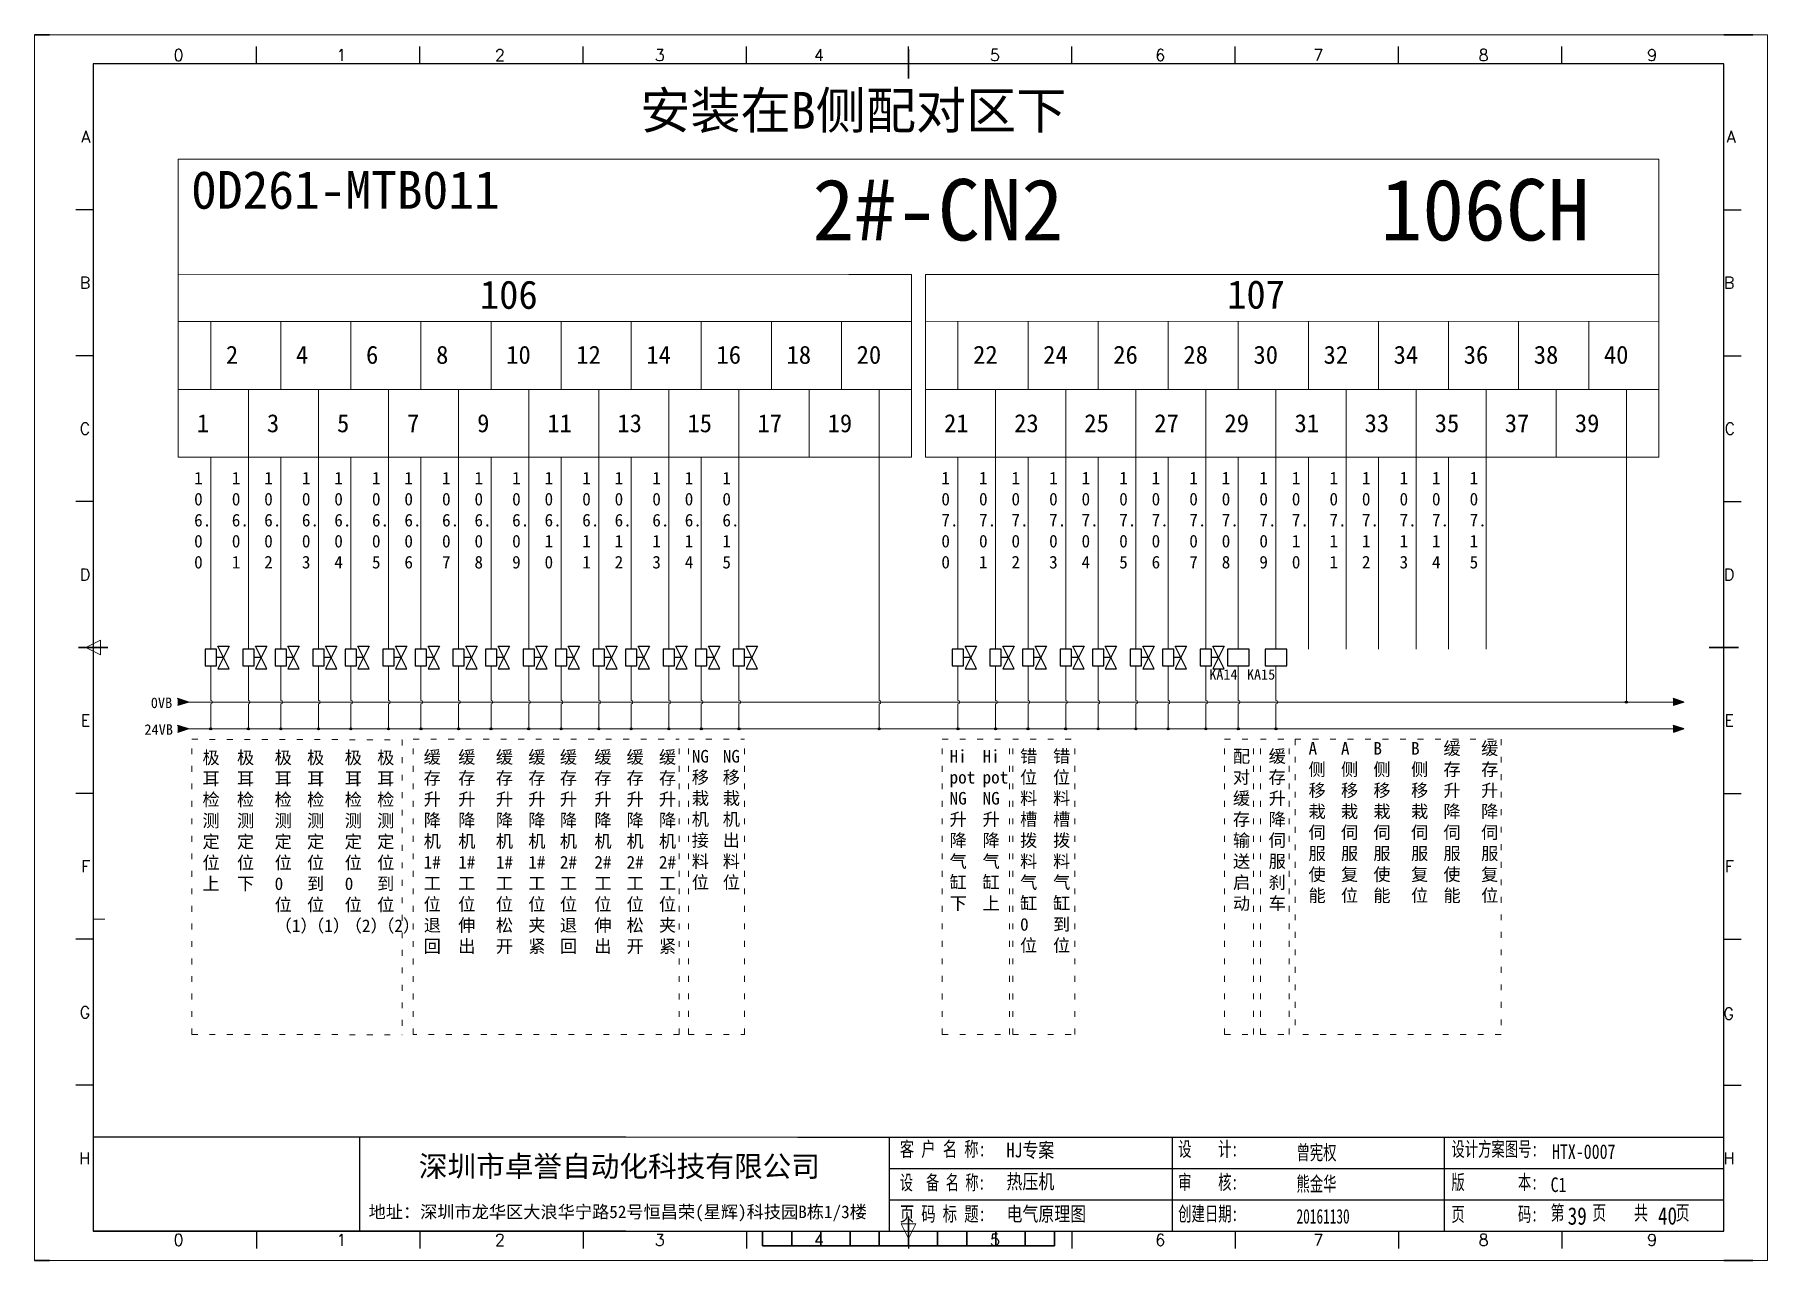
# Model space of a CAD drawing. Extents: x 35123 to 43919, y -4314 to -326.
# Drawn here: x 36608.7 to 36905.7, y -4313.9 to -4103.9 of the extents above; entities that cross this region are included whole.
import ezdxf
from ezdxf.enums import TextEntityAlignment as Align

# ---------------------------------------------------------------- set-up
doc = ezdxf.new("R2010")
doc.units = 0
doc.header["$MEASUREMENT"] = 0
doc.linetypes.add('2', pattern=[15, 1, -2, 1, -2, 1, -2, 1, -2, 1, -2])
for name, color, linetype in [('AE_BOR', 1, 'Continuous'), ('SYMS', 7, 'Continuous'), ('细实线层', 7, 'Continuous')]:
    doc.layers.add(name, color=color, linetype=linetype)
doc.styles.add('Standard0.67', font='', dxfattribs={"width": 0.67})
doc.styles.add('Standard_0.8', font='SimSun.ttf', dxfattribs={"width": 0.8})
doc.styles.add('WD', font='romans.shx', dxfattribs={"bigfont": 'gbcbig.shx'})
doc.styles.add('宋', font='SimSun.ttf', dxfattribs={"width": 0.7})
doc.styles.add('工程字', font='SimSun.ttf')
doc.styles.get('Standard0.67').set_extended_font_data('FangSong_GB2312')

msp = doc.modelspace()

# ---------------------------------------------------------------- texts
at = {"lineweight": 0, "attachment_point": 1}
for s, insert, char_height, width in [('{\\fSimSun|b0|i0|c134|p2;安装在B侧配对区下}', (36712.537, -4113.694), 6.3, 169.66201), ('{\\fSimSun|b0|i0|c134|p2;0D261-MTB011}', (36635.55, -4127.216), 6.48, 79.50995), ('{\\fSimSun|b0|i0|c134|p2;2#-CN2  }', (36742.059, -4128.605), 10.53, 52.20126), ('{\\fSimSun|b0|i0|c134|p2;106CH  }', (36839.426, -4128.605), 10.53, 52.20126), ('{\\fSimSun|b0|i0|c134|p2;106}', (36685.036, -4145.982), 4.86, 21.99547), ('{\\fSimSun|b0|i0|c134|p2;107}', (36813.126, -4145.952), 4.86, 21.99547), ('{\\fSimSun|b0|i0|c134|p2;2}', (36641.504, -4157.168), 3.09582, 6.79376), ('{\\fSimSun|b0|i0|c134|p2;4}', (36653.517, -4157.168), 3.09582, 6.79376), ('{\\fSimSun|b0|i0|c134|p2;6}', (36665.531, -4157.168), 3.09582, 6.79376), ('{\\fSimSun|b0|i0|c134|p2;8}', (36677.544, -4157.168), 3.09582, 6.79376), ('{\\fSimSun|b0|i0|c134|p2;10}', (36689.557, -4157.168), 3.09582, 6.79376), ('{\\fSimSun|b0|i0|c134|p2;12}', (36701.57, -4157.168), 3.09582, 6.79376), ('{\\fSimSun|b0|i0|c134|p2;14}', (36713.583, -4157.168), 3.09582, 6.79376), ('{\\fSimSun|b0|i0|c134|p2;16}', (36725.597, -4157.168), 3.09582, 6.79376), ('{\\fSimSun|b0|i0|c134|p2;18}', (36737.61, -4157.168), 3.09582, 6.79376), ('{\\fSimSun|b0|i0|c134|p2;20}', (36749.623, -4157.168), 3.09582, 6.79376), ('{\\fSimSun|b0|i0|c134|p2;22}', (36769.588, -4157.162), 3.09582, 6.79376), ('{\\fSimSun|b0|i0|c134|p2;24}', (36781.601, -4157.162), 3.09582, 6.79376), ('{\\fSimSun|b0|i0|c134|p2;26}', (36793.614, -4157.162), 3.09582, 6.79376), ('{\\fSimSun|b0|i0|c134|p2;28}', (36805.628, -4157.162), 3.09582, 6.79376), ('{\\fSimSun|b0|i0|c134|p2;30}', (36817.641, -4157.162), 3.09582, 6.79376), ('{\\fSimSun|b0|i0|c134|p2;32}', (36829.654, -4157.162), 3.09582, 6.79376), ('{\\fSimSun|b0|i0|c134|p2;34}', (36841.667, -4157.162), 3.09582, 6.79376), ('{\\fSimSun|b0|i0|c134|p2;36}', (36853.68, -4157.162), 3.09582, 6.79376), ('{\\fSimSun|b0|i0|c134|p2;38}', (36865.694, -4157.162), 3.09582, 6.79376), ('{\\fSimSun|b0|i0|c134|p2;40}', (36877.707, -4157.162), 3.09582, 6.79376), ('{\\fSimSun|b0|i0|c134|p2;1}', (36636.529, -4168.893), 3.09582, 6.79376), ('{\\fSimSun|b0|i0|c134|p2;3}', (36648.542, -4168.893), 3.09582, 6.79376), ('{\\fSimSun|b0|i0|c134|p2;5}', (36660.555, -4168.893), 3.09582, 6.79376), ('{\\fSimSun|b0|i0|c134|p2;7}', (36672.568, -4168.893), 3.09582, 6.79376), ('{\\fSimSun|b0|i0|c134|p2;9}', (36684.581, -4168.893), 3.09582, 6.79376), ('{\\fSimSun|b0|i0|c134|p2;11}', (36696.595, -4168.893), 3.09582, 6.79376), ('{\\fSimSun|b0|i0|c134|p2;13}', (36708.608, -4168.893), 3.09582, 6.79376), ('{\\fSimSun|b0|i0|c134|p2;15}', (36720.621, -4168.893), 3.09582, 6.79376), ('{\\fSimSun|b0|i0|c134|p2;17}', (36732.634, -4168.893), 3.09582, 6.79376), ('{\\fSimSun|b0|i0|c134|p2;19}', (36744.647, -4168.893), 3.09582, 6.79376), ('{\\fSimSun|b0|i0|c134|p2;21}', (36764.612, -4168.887), 3.09582, 6.79376), ('{\\fSimSun|b0|i0|c134|p2;23}', (36776.626, -4168.887), 3.09582, 6.79376), ('{\\fSimSun|b0|i0|c134|p2;25}', (36788.639, -4168.887), 3.09582, 6.79376), ('{\\fSimSun|b0|i0|c134|p2;27}', (36800.652, -4168.887), 3.09582, 6.79376), ('{\\fSimSun|b0|i0|c134|p2;29}', (36812.665, -4168.887), 3.09582, 6.79376), ('{\\fSimSun|b0|i0|c134|p2;31}', (36824.678, -4168.887), 3.09582, 6.79376), ('{\\fSimSun|b0|i0|c134|p2;33}', (36836.692, -4168.887), 3.09582, 6.79376), ('{\\fSimSun|b0|i0|c134|p2;35}', (36848.705, -4168.887), 3.09582, 6.79376), ('{\\fSimSun|b0|i0|c134|p2;37}', (36860.718, -4168.887), 3.09582, 6.79376), ('{\\fSimSun|b0|i0|c134|p2;39}', (36872.731, -4168.887), 3.09582, 6.79376), ('{\\f@SimHei|b0|i0|c134|p49;1\\P0\\P6.\\P0\\P0}', (36636.063, -4178.767), 2.16, 3.85255), ('{\\f@SimHei|b0|i0|c134|p49;1\\P0\\P6.\\P0\\P1}', (36642.52, -4178.767), 2.16, 3.85255), ('{\\f@SimHei|b0|i0|c134|p49;1\\P0\\P6.\\P0\\P2}', (36648.076, -4178.767), 2.16, 3.85255), ('{\\f@SimHei|b0|i0|c134|p49;1\\P0\\P6.\\P0\\P3}', (36654.533, -4178.767), 2.16, 3.85255), ('{\\f@SimHei|b0|i0|c134|p49;1\\P0\\P6.\\P0\\P4}', (36660.09, -4178.767), 2.16, 3.85255), ('{\\f@SimHei|b0|i0|c134|p49;1\\P0\\P6.\\P0\\P5}', (36666.546, -4178.767), 2.16, 3.85255), ('{\\f@SimHei|b0|i0|c134|p49;1\\P0\\P6.\\P0\\P6}', (36672.103, -4178.767), 2.16, 3.85255), ('{\\f@SimHei|b0|i0|c134|p49;1\\P0\\P6.\\P0\\P7}', (36678.559, -4178.767), 2.16, 3.85255), ('{\\f@SimHei|b0|i0|c134|p49;1\\P0\\P6.\\P0\\P8}', (36684.116, -4178.767), 2.16, 3.85255), ('{\\f@SimHei|b0|i0|c134|p49;1\\P0\\P6.\\P0\\P9}', (36690.573, -4178.767), 2.16, 3.85255), ('{\\f@SimHei|b0|i0|c134|p49;1\\P0\\P6.\\P1\\P0}', (36696.129, -4178.767), 2.16, 3.85255), ('{\\f@SimHei|b0|i0|c134|p49;1\\P0\\P6.\\P1\\P1}', (36702.586, -4178.767), 2.16, 3.85255), ('{\\f@SimHei|b0|i0|c134|p49;1\\P0\\P6.\\P1\\P2}', (36708.142, -4178.767), 2.16, 3.85255), ('{\\f@SimHei|b0|i0|c134|p49;1\\P0\\P6.\\P1\\P3}', (36714.599, -4178.767), 2.16, 3.85255), ('{\\f@SimHei|b0|i0|c134|p49;1\\P0\\P6.\\P1\\P4}', (36720.156, -4178.767), 2.16, 3.85255), ('{\\f@SimHei|b0|i0|c134|p49;1\\P0\\P6.\\P1\\P5}', (36726.612, -4178.767), 2.16, 3.85255), ('{\\f@SimHei|b0|i0|c134|p49;1\\P0\\P7.\\P0\\P0}', (36764.147, -4178.761), 2.16, 3.85255), ('{\\f@SimHei|b0|i0|c134|p49;1\\P0\\P7.\\P0\\P1}', (36770.604, -4178.761), 2.16, 3.85255), ('{\\f@SimHei|b0|i0|c134|p49;1\\P0\\P7.\\P0\\P2}', (36776.16, -4178.761), 2.16, 3.85255), ('{\\f@SimHei|b0|i0|c134|p49;1\\P0\\P7.\\P0\\P3}', (36782.617, -4178.761), 2.16, 3.85255), ('{\\f@SimHei|b0|i0|c134|p49;1\\P0\\P7.\\P0\\P4}', (36788.173, -4178.761), 2.16, 3.85255), ('{\\f@SimHei|b0|i0|c134|p49;1\\P0\\P7.\\P0\\P5}', (36794.63, -4178.761), 2.16, 3.85255), ('{\\f@SimHei|b0|i0|c134|p49;1\\P0\\P7.\\P0\\P6}', (36800.187, -4178.761), 2.16, 3.85255), ('{\\f@SimHei|b0|i0|c134|p49;1\\P0\\P7.\\P0\\P7}', (36806.643, -4178.761), 2.16, 3.85255), ('{\\f@SimHei|b0|i0|c134|p49;1\\P0\\P7.\\P0\\P8}', (36812.2, -4178.761), 2.16, 3.85255), ('{\\f@SimHei|b0|i0|c134|p49;1\\P0\\P7.\\P0\\P9}', (36818.656, -4178.761), 2.16, 3.85255), ('{\\f@SimHei|b0|i0|c134|p49;1\\P0\\P7.\\P1\\P0}', (36824.213, -4178.761), 2.16, 3.85255), ('{\\f@SimHei|b0|i0|c134|p49;1\\P0\\P7.\\P1\\P1}', (36830.67, -4178.761), 2.16, 3.85255), ('{\\f@SimHei|b0|i0|c134|p49;1\\P0\\P7.\\P1\\P2}', (36836.226, -4178.761), 2.16, 3.85255), ('{\\f@SimHei|b0|i0|c134|p49;1\\P0\\P7.\\P1\\P3}', (36842.683, -4178.761), 2.16, 3.85255), ('{\\f@SimHei|b0|i0|c134|p49;1\\P0\\P7.\\P1\\P4}', (36848.239, -4178.761), 2.16, 3.85255), ('{\\f@SimHei|b0|i0|c134|p49;1\\P0\\P7.\\P1\\P5}', (36854.696, -4178.761), 2.16, 3.85255), ('{\\fSimSun|b0|i0|c134|p2;缓存升降机1#\\P工位退回}', (36675.416, -4226.572), 2.16, 3.85255), ('{\\fSimSun|b0|i0|c134|p2;缓存升降机1#\\P工位伸出}', (36681.328, -4226.572), 2.16, 3.85255), ('{\\fSimSun|b0|i0|c134|p2;缓存升降机1#\\P工位松开}', (36687.785, -4226.572), 2.16, 3.85255), ('{\\fSimSun|b0|i0|c134|p2;缓存升降机1#\\P工位夹紧}', (36693.341, -4226.572), 2.16, 3.85255), ('{\\fSimSun|b0|i0|c134|p2;缓存升降机2#\\P工位退回}', (36698.756, -4226.572), 2.16, 3.85255), ('{\\fSimSun|b0|i0|c134|p2;缓存升降机2#\\P工位伸出}', (36704.668, -4226.572), 2.16, 3.85255), ('{\\fSimSun|b0|i0|c134|p2;缓存升降机2#\\P工位松开}', (36710.185, -4226.572), 2.16, 3.85255), ('{\\fSimSun|b0|i0|c134|p2;缓存升降机2#\\P工位夹紧}', (36715.742, -4226.572), 2.16, 3.85255), ('{\\fSimSun|b0|i0|c134|p2;Hi\\Ppot\\PNG升降气缸下}', (36765.554, -4226.422), 2.16, 3.85255), ('{\\fSimSun|b0|i0|c134|p2;Hi\\Ppot\\PNG升降气缸上}', (36771.208, -4226.422), 2.16, 3.85255), ('{\\fSimSun|b0|i0|c134|p2;错位料槽拨料气缸0位}', (36777.638, -4226.422), 2.16, 3.85255), ('{\\fSimSun|b0|i0|c134|p2;错位料槽拨料气缸到位}', (36783.292, -4226.422), 2.16, 3.85255), ('{\\fSimSun|b0|i0|c134|p2;配对缓存输送启动}', (36814.124, -4226.421), 2.16, 3.85255), ('{\\fSimSun|b0|i0|c134|p2;缓存升降伺服刹车}', (36820.246, -4226.419), 2.16, 3.85255), ('{\\fSimSun|b0|i0|c134|p2;A侧移栽伺服使能}', (36827.087, -4225.072), 2.16, 3.85255), ('{\\fSimSun|b0|i0|c134|p2;A侧移栽伺服复位}', (36832.644, -4225.072), 2.16, 3.85255), ('{\\fSimSun|b0|i0|c134|p2;B侧移栽伺服使能}', (36838.2, -4225.072), 2.16, 3.85255), ('{\\fSimSun|b0|i0|c134|p2;B侧移栽伺服复位}', (36844.657, -4225.072), 2.16, 3.85255), ('{\\fSimSun|b0|i0|c134|p2;缓存升降伺服使能}', (36850.213, -4225.072), 2.16, 3.85255), ('{\\fSimSun|b0|i0|c134|p2;缓存升降伺服复位}', (36856.67, -4225.072), 2.16, 3.85255), ('{\\fSimSun|b0|i0|c134|p2;极耳检测定位上}', (36637.497, -4226.653), 2.16, 3.85255), ('{\\fSimSun|b0|i0|c134|p2;极耳检测定位下}', (36643.409, -4226.653), 2.16, 3.85255), ('{\\fSimSun|b0|i0|c134|p2;极耳检测定位0位\\P（1）}', (36649.866, -4226.653), 2.16, 3.85255), ('{\\fSimSun|b0|i0|c134|p2;极耳检测定位到位（1）}', (36655.422, -4226.653), 2.16, 3.85255), ('{\\fSimSun|b0|i0|c134|p2;极耳检测定位0位\\P（2）}', (36661.879, -4226.653), 2.16, 3.85255), ('{\\fSimSun|b0|i0|c134|p2;极耳检测定位到位\\P（2）}', (36667.436, -4226.653), 2.16, 3.85255), ('{\\fSimSun|b0|i0|c134|p2;NG移栽机接料位}', (36721.366, -4226.421), 2.16, 3.85255), ('{\\fSimSun|b0|i0|c134|p2;NG移栽机出料位}', (36726.678, -4226.421), 2.16, 3.85255)]:
    msp.add_mtext(s, dxfattribs=dict(at, insert=insert, char_height=char_height, width=width))
at = {"char_height": 1.782, "width": 1.68304, "attachment_point": 1, "style": '工程字'}
for s, insert in [('KA14', (36810.064, -4212.591)), ('KA15', (36816.52, -4212.591))]:
    msp.add_mtext(s, dxfattribs=dict(at, insert=insert))
for s, insert, char_height, width, attachment_point in [('{\\fSimSun|b0|i0|c134|p2;0\\fSimSun|b0|i0|c0|p2;V\\fSimSun|b0|i0|c134|p2;B}', (36628.633, -4217.444), 1.8, 4.14086, 1), ('{\\fSimSun|b0|i0|c134|p2;24\\fSimSun|b0|i0|c0|p2;V\\fSimSun|b0|i0|c134|p2;B}', (36627.536, -4222.028), 1.8, 4.14086, 1), ('{\\fSimSun|b0|i0|c134|p2;深圳市卓誉自动化科技有限公司}', (36674.582, -4299.958), 3.6, 80.67766, 7), ('{\\fSimSun|b0|i0|c134|p2;地址：深圳市龙华区大浪华宁路52号恒昌荣(星辉)科技园B栋1/3楼}', (36665.969, -4307.218), 2.16, 89.25675, 7)]:
    msp.add_mtext(s, dxfattribs=dict(insert=insert, char_height=char_height, width=width, attachment_point=attachment_point))
at = {"ltscale": 2, "attachment_point": 1}
for s, insert, char_height, width, style in [('{\\fSimSun|b0|i0|c134|p2;\\W0.72;客 户 名 称:}', (36757.03, -4293.553), 2.5, 16.24768, 'Standard0.67'), ('HJ专案', (36775.317, -4293.727), 2.5, 33.90777, 'Standard_0.8'), ('{\\fSimSun|b0|i0|c134|p2;设    计:}', (36804.744, -4293.553), 2.5, 12.03121, 'Standard0.67'), ('{\\fSimSun|b0|i0|c134|p2;曾宪权}', (36825.021, -4294.155), 2.5, 12.03121, 'Standard0.67'), ('{\\fSimSun|b0|i0|c134|p2;设计方案图号:}', (36851.577, -4293.553), 2.5, 15.1644, 'Standard0.67'), ('{\\f@SimSun|b0|i0|c134|p2;HTX-0007}', (36868.815, -4293.994), 2.5, 33.90777, 'Standard_0.8'), ('{\\fSimSun|b0|i0|c134|p2;\\W0.66;设  备 名 称:}', (36757.03, -4299.282), 2.5, 15.12342, 'Standard0.67'), ('{\\fSimSun|b0|i0|c134|p2;热压机}', (36775.317, -4299.115), 2.5, 33.90777, 'Standard_0.8'), ('{\\fSimSun|b0|i0|c134|p2;审    核:}', (36804.744, -4299.227), 2.5, 12.03121, 'Standard0.67'), ('{\\fSimSun|b0|i0|c134|p2;熊金华}', (36825.021, -4299.517), 2.5, 12.03121, 'Standard0.67'), ('{\\fSimSun|b0|i0|c134|p2;版        本:}', (36851.577, -4299.227), 2.5, 16.84978, 'Standard0.67'), ('C1', (36868.576, -4299.667), 2.5, 5.97175, 'Standard_0.8'), ('{\\fSimSun|b0|i0|c134|p2;\\W0.72;页 码 标 题:}', (36757.03, -4304.65), 2.5, 15.12342, 'Standard0.67'), ('{\\fSimSun|b0|i0|c134|p2;电气原理图}', (36775.317, -4304.663), 2.5, 33.90777, 'Standard_0.8'), ('{\\fSimSun|b0|i0|c134|p2;创建日期:}', (36804.744, -4304.634), 2.5, 12.03121, 'Standard0.67'), ('{\\fSimSun|b0|i0|c134|p2;20161130}', (36825.021, -4305.075), 2.5, 12.03121, 'Standard0.67'), ('{\\fSimSun|b0|i0|c134|p2;页        码:}', (36851.577, -4304.713), 2.5, 15.72579, 'Standard0.67'), ('第    页    共    页', (36868.573, -4304.468), 2.5, 33.90777, '宋'), ('39', (36871.509, -4304.773), 3, 3.76639, 'Standard_0.8'), ('40', (36886.98, -4304.748), 3, 3.76639, 'Standard_0.8')]:
    msp.add_mtext(s, dxfattribs=dict(at, insert=insert, char_height=char_height, width=width, style=style))

# ---------------------------------------------------------------- blocks, each defined once
blk = doc.blocks.new('gb_a2_a')
for p, q in [((584, 410), (25, 410)), ((25, 410), (25, 10)), ((584, 10), (584, 410)), ((25, 10), (584, 10))]:
    blk.add_line(p, q)
at = {"lineweight": 9, "ltscale": 0.1}
blk.add_line((25, 116.86), (29, 116.86), dxfattribs=at)
at = {"layer": 'AE_BOR', "lineweight": 30}
for p, q in [((10, 420), (4.93, 420)), ((594, 420), (584, 420)), ((4.93, 0), (10, 0)), ((594, 0), (584, 0))]:
    blk.add_line(p, q, dxfattribs=at)
at = {"layer": 'AE_BOR', "color": 1, "lineweight": 15}
for p, q in [((4.93, 420), (598.93, 420)), ((4.93, 0), (4.93, 420)), ((598.93, 420), (598.93, 0)), ((22.5, 210), (27.5, 212.5)), ((27.5, 207.5), (22.5, 210)), ((27.5, 212.5), (27.5, 207.5)), ((304.5, 7.5), (302, 12.5)), ((302, 12.5), (307, 12.5)), ((307, 12.5), (304.5, 7.5)), ((598.93, 0), (4.93, 0))]:
    blk.add_line(p, q, dxfattribs=at)
at = {"layer": 'AE_BOR'}
for p, q in [((81, 410), (81, 416)), ((137, 410), (137, 416)), ((193, 410), (193, 416)), ((249, 410), (249, 416)), ((304.5, 410), (304.5, 416)), ((360.5, 410), (360.5, 416)), ((416.5, 410), (416.5, 416)), ((472.5, 410), (472.5, 416)), ((528.5, 410), (528.5, 416)), ((25, 360), (19, 360)), ((584, 360), (590, 360)), ((25, 310), (19, 310)), ((584, 310), (590, 310)), ((25, 260), (19, 260)), ((584, 260), (590, 260)), ((25, 160), (19, 160)), ((584, 160), (590, 160)), ((25, 110), (19, 110)), ((584, 110), (590, 110)), ((25, 60), (19, 60)), ((584, 60), (590, 60)), ((81, 10), (81, 4)), ((137, 10), (137, 4)), ((193, 10), (193, 4)), ((249, 10), (249, 4)), ((304.5, 10), (304.5, 4)), ((360.5, 10), (360.5, 4)), ((416.5, 10), (416.5, 4)), ((472.5, 10), (472.5, 4)), ((528.5, 10), (528.5, 4))]:
    blk.add_line(p, q, dxfattribs=at)
at = {"layer": 'AE_BOR', "color": 2, "lineweight": 30}
for p, q in [((304.5, 405), (304.5, 415)), ((20, 210), (30, 210)), ((579, 210), (589, 210)), ((304.5, 10), (304.5, 15)), ((304.5, 15), (304.5, 5)), ((254.5, 5), (254.5, 10)), ((264.5, 5), (264.5, 10)), ((274.5, 5), (274.5, 10)), ((284.5, 5), (284.5, 10)), ((294.5, 5), (294.5, 10)), ((304.5, 10), (304.5, 5)), ((314.5, 5), (314.5, 10)), ((324.5, 5), (324.5, 10)), ((334.5, 5), (334.5, 10)), ((344.5, 5), (344.5, 10)), ((354.5, 5), (354.5, 10)), ((254.5, 5), (354.5, 5))]:
    blk.add_line(p, q, dxfattribs=at)
at = {"layer": 'AE_BOR', "style": 'WD'}
for s, p in [('0', (54.27, 411)), ('1', (110.12, 411)), ('2', (164.42, 411)), ('3', (219.22, 411)), ('4', (273.82, 411)), ('5', (334.12, 411)), ('6', (390.81, 411)), ('7', (445.01, 411)), ('8', (501.67, 411)), ('9', (559.4, 411)), ('0', (54.27, 5)), ('1', (110.12, 5)), ('2', (164.42, 5)), ('3', (219.22, 5)), ('4', (273.82, 5)), ('5', (334.12, 5)), ('6', (390.81, 5)), ('7', (445.01, 5)), ('8', (501.67, 5)), ('9', (559.4, 5))]:
    blk.add_text(s, height=4, dxfattribs=at).set_placement(p, align=Align.CENTER)
for s, p in [('A', (24, 385)), ('A', (588.05, 385)), ('B', (24, 335)), ('B', (587.67, 335)), ('C', (24, 285)), ('C', (587.86, 285)), ('D', (24, 235)), ('D', (587.67, 235)), ('E', (24, 185)), ('E', (587.48, 185)), ('F', (24, 135)), ('F', (587.48, 135)), ('F', (587.48, 135)), ('G', (24, 85)), ('G', (587.48, 84.56)), ('H', (24, 35)), ('H', (587.67, 35))]:
    blk.add_text(s, height=4, dxfattribs=at).set_placement(p, align=Align.MIDDLE_RIGHT)
blk = doc.blocks.new('WDDOT')
blk.add_hatch(color=256).paths.add_polyline_path([(0.5, 0, 1), (-0.5, 0, 1)])
blk.add_circle((0, 0), 0.5)

# ---------------------------------------------------------------- hatches: boundary and pattern name
for points in [[(36635.086, -4218.226), (36633.223, -4218.823), (36633.223, -4217.629)], [(36891.429, -4218.226), (36889.567, -4218.823), (36889.567, -4217.629)], [(36635.086, -4222.809), (36633.223, -4223.406), (36633.223, -4222.213)], [(36891.429, -4222.809), (36889.567, -4223.406), (36889.567, -4222.213)]]:
    msp.add_hatch(color=256).paths.add_polyline_path(points)
h = msp.add_hatch(color=256)
edge = h.paths.add_edge_path()
edge.add_arc((36881.562, -4218.226), 0.177, 0, 360)
h = msp.add_hatch(color=256)
edge = h.paths.add_edge_path()
edge.add_arc((36638.903, -4222.818), 0.177, 0, 360)
h = msp.add_hatch(color=256)
edge = h.paths.add_edge_path()
edge.add_arc((36645.36, -4222.818), 0.177, 0, 360)
h = msp.add_hatch(color=256)
edge = h.paths.add_edge_path()
edge.add_arc((36650.916, -4222.818), 0.177, 0, 360)
h = msp.add_hatch(color=256)
edge = h.paths.add_edge_path()
edge.add_arc((36657.373, -4222.818), 0.177, 0, 360)
h = msp.add_hatch(color=256)
edge = h.paths.add_edge_path()
edge.add_arc((36662.93, -4222.818), 0.177, 0, 360)
h = msp.add_hatch(color=256)
edge = h.paths.add_edge_path()
edge.add_arc((36669.386, -4222.818), 0.177, 0, 360)
h = msp.add_hatch(color=256)
edge = h.paths.add_edge_path()
edge.add_arc((36674.943, -4222.818), 0.177, 0, 360)
h = msp.add_hatch(color=256)
edge = h.paths.add_edge_path()
edge.add_arc((36681.399, -4222.818), 0.177, 0, 360)
h = msp.add_hatch(color=256)
edge = h.paths.add_edge_path()
edge.add_arc((36686.956, -4222.818), 0.177, 0, 360)
h = msp.add_hatch(color=256)
edge = h.paths.add_edge_path()
edge.add_arc((36693.413, -4222.818), 0.177, 0, 360)
h = msp.add_hatch(color=256)
edge = h.paths.add_edge_path()
edge.add_arc((36698.969, -4222.818), 0.177, 0, 360)
h = msp.add_hatch(color=256)
edge = h.paths.add_edge_path()
edge.add_arc((36705.426, -4222.818), 0.177, 0, 360)
h = msp.add_hatch(color=256)
edge = h.paths.add_edge_path()
edge.add_arc((36710.982, -4222.818), 0.177, 0, 360)
h = msp.add_hatch(color=256)
edge = h.paths.add_edge_path()
edge.add_arc((36717.439, -4222.818), 0.177, 0, 360)
h = msp.add_hatch(color=256)
edge = h.paths.add_edge_path()
edge.add_arc((36722.996, -4222.818), 0.177, 0, 360)
h = msp.add_hatch(color=256)
edge = h.paths.add_edge_path()
edge.add_arc((36729.452, -4222.818), 0.177, 0, 360)
h = msp.add_hatch(color=256)
edge = h.paths.add_edge_path()
edge.add_arc((36753.493, -4222.818), 0.177, 0, 360)
h = msp.add_hatch(color=256)
edge = h.paths.add_edge_path()
edge.add_arc((36766.989, -4222.819), 0.177, 0, 360)
h = msp.add_hatch(color=256)
edge = h.paths.add_edge_path()
edge.add_arc((36773.446, -4222.819), 0.177, 0, 360)
h = msp.add_hatch(color=256)
edge = h.paths.add_edge_path()
edge.add_arc((36779.002, -4222.819), 0.177, 0, 360)
h = msp.add_hatch(color=256)
edge = h.paths.add_edge_path()
edge.add_arc((36785.459, -4222.819), 0.177, 0, 360)
h = msp.add_hatch(color=256)
edge = h.paths.add_edge_path()
edge.add_arc((36791.015, -4222.819), 0.177, 0, 360)
h = msp.add_hatch(color=256)
edge = h.paths.add_edge_path()
edge.add_arc((36797.472, -4222.819), 0.177, 0, 360)
h = msp.add_hatch(color=256)
edge = h.paths.add_edge_path()
edge.add_arc((36803.029, -4222.819), 0.177, 0, 360)
h = msp.add_hatch(color=256)
edge = h.paths.add_edge_path()
edge.add_arc((36809.485, -4222.819), 0.177, 0, 360)
h = msp.add_hatch(color=256)
edge = h.paths.add_edge_path()
edge.add_arc((36815.042, -4222.819), 0.177, 0, 360)
h = msp.add_hatch(color=256)
edge = h.paths.add_edge_path()
edge.add_arc((36821.498, -4222.819), 0.177, 0, 360)

# ---------------------------------------------------------------- linework, layer by layer
at = {"lineweight": 0}
for p, q in [((36887.109, -4125.222), (36633.336, -4125.204)), ((36633.347, -4176.245), (36633.336, -4125.204)), ((36887.122, -4176.263), (36887.109, -4125.222)), ((36759.035, -4153.005), (36633.334, -4153.005)), ((36638.903, -4164.686), (36638.903, -4153.005)), ((36650.916, -4164.686), (36650.916, -4153.005)), ((36662.93, -4164.686), (36662.93, -4153.005)), ((36674.943, -4164.686), (36674.943, -4153.005)), ((36686.956, -4164.686), (36686.956, -4153.005)), ((36698.969, -4164.686), (36698.969, -4153.005)), ((36710.982, -4164.686), (36710.982, -4153.005)), ((36722.996, -4164.686), (36722.996, -4153.005)), ((36735.009, -4164.686), (36735.009, -4153.005)), ((36747.022, -4164.686), (36747.022, -4153.005)), ((36759.035, -4164.686), (36759.035, -4153.005)), ((36761.444, -4152.987), (36887.116, -4152.985)), ((36766.987, -4164.679), (36766.987, -4152.999)), ((36779, -4164.679), (36779, -4152.999)), ((36791.013, -4164.679), (36791.013, -4152.999)), ((36803.027, -4164.679), (36803.027, -4152.999)), ((36815.04, -4164.679), (36815.04, -4152.999)), ((36827.053, -4164.679), (36827.053, -4152.999)), ((36839.066, -4164.679), (36839.066, -4152.999)), ((36851.079, -4164.679), (36851.079, -4152.999)), ((36863.093, -4164.679), (36863.093, -4152.999)), ((36875.106, -4164.679), (36875.106, -4152.999)), ((36633.347, -4164.686), (36759.035, -4164.686)), ((36633.347, -4164.686), (36638.903, -4164.686)), ((36645.36, -4176.245), (36645.36, -4164.686)), ((36657.373, -4176.245), (36657.373, -4164.686)), ((36669.386, -4176.245), (36669.386, -4164.686)), ((36681.399, -4176.245), (36681.399, -4164.686)), ((36693.413, -4176.245), (36693.413, -4164.686)), ((36705.426, -4176.245), (36705.426, -4164.686)), ((36717.439, -4176.245), (36717.439, -4164.686)), ((36729.452, -4176.245), (36729.452, -4164.686)), ((36741.465, -4176.245), (36741.465, -4164.686)), ((36753.479, -4176.245), (36753.479, -4164.686)), ((36761.43, -4164.679), (36887.119, -4164.679)), ((36761.43, -4164.679), (36766.987, -4164.679)), ((36773.444, -4176.238), (36773.444, -4164.679)), ((36785.457, -4176.238), (36785.457, -4164.679)), ((36797.47, -4176.238), (36797.47, -4164.679)), ((36809.483, -4176.238), (36809.483, -4164.679)), ((36821.496, -4176.238), (36821.496, -4164.679)), ((36833.51, -4176.238), (36833.51, -4164.679)), ((36845.523, -4176.238), (36845.523, -4164.679)), ((36857.536, -4176.238), (36857.536, -4164.679)), ((36869.549, -4176.238), (36869.549, -4164.679)), ((36881.562, -4176.238), (36881.562, -4164.679)), ((36633.347, -4176.245), (36759.035, -4176.245)), ((36638.903, -4176.245), (36638.903, -4209.16)), ((36638.903, -4209.16), (36638.903, -4176.245)), ((36645.36, -4176.245), (36645.36, -4209.16)), ((36645.36, -4176.245), (36645.36, -4209.16)), ((36650.916, -4176.245), (36650.916, -4209.16)), ((36650.916, -4176.245), (36650.916, -4209.16)), ((36657.373, -4176.245), (36657.373, -4209.16)), ((36657.373, -4176.245), (36657.373, -4209.16)), ((36662.93, -4176.245), (36662.93, -4209.16)), ((36662.93, -4176.245), (36662.93, -4209.16)), ((36669.386, -4176.245), (36669.386, -4209.16)), ((36669.386, -4176.245), (36669.386, -4209.16)), ((36674.943, -4176.245), (36674.943, -4209.16)), ((36674.943, -4176.245), (36674.943, -4209.16)), ((36681.399, -4176.245), (36681.399, -4209.16)), ((36681.399, -4176.245), (36681.399, -4209.16)), ((36686.956, -4176.245), (36686.956, -4209.16)), ((36686.956, -4176.245), (36686.956, -4209.16)), ((36693.413, -4176.245), (36693.413, -4209.16)), ((36693.413, -4176.245), (36693.413, -4209.16)), ((36698.969, -4176.245), (36698.969, -4209.16)), ((36698.969, -4176.245), (36698.969, -4209.16)), ((36705.426, -4176.245), (36705.426, -4209.16)), ((36705.426, -4176.245), (36705.426, -4209.16)), ((36710.982, -4176.245), (36710.982, -4209.16)), ((36710.982, -4176.245), (36710.982, -4209.16)), ((36717.439, -4176.245), (36717.439, -4209.16)), ((36717.439, -4176.245), (36717.439, -4209.16)), ((36722.996, -4176.245), (36722.996, -4209.16)), ((36722.996, -4176.245), (36722.996, -4209.16)), ((36729.452, -4176.245), (36729.452, -4209.16)), ((36729.452, -4176.245), (36729.452, -4209.16)), ((36753.493, -4176.245), (36753.493, -4217.924)), ((36761.444, -4176.245), (36887.122, -4176.263)), ((36766.989, -4176.246), (36766.989, -4209.162)), ((36766.989, -4176.246), (36766.989, -4209.162)), ((36773.446, -4176.246), (36773.446, -4209.162)), ((36773.446, -4176.246), (36773.446, -4209.162)), ((36779.002, -4176.246), (36779.002, -4209.162)), ((36779.002, -4176.246), (36779.002, -4209.162)), ((36785.459, -4176.246), (36785.459, -4209.162)), ((36785.459, -4176.246), (36785.459, -4209.162)), ((36791.015, -4176.246), (36791.015, -4209.162)), ((36791.015, -4176.246), (36791.015, -4209.162)), ((36797.472, -4176.246), (36797.472, -4209.162)), ((36797.472, -4176.246), (36797.472, -4209.162)), ((36803.029, -4176.246), (36803.029, -4209.162)), ((36803.029, -4176.246), (36803.029, -4209.162)), ((36809.485, -4176.246), (36809.485, -4209.162)), ((36809.485, -4176.246), (36809.485, -4209.162)), ((36815.042, -4176.246), (36815.042, -4209.162)), ((36815.042, -4176.246), (36815.042, -4209.162)), ((36821.498, -4176.246), (36821.498, -4209.162)), ((36821.498, -4176.246), (36821.498, -4209.162)), ((36827.055, -4176.246), (36827.055, -4209.162)), ((36827.055, -4176.246), (36827.055, -4209.162)), ((36833.512, -4176.246), (36833.512, -4209.162)), ((36833.512, -4176.246), (36833.512, -4209.162)), ((36839.068, -4176.246), (36839.068, -4209.162)), ((36839.068, -4176.246), (36839.068, -4209.162)), ((36845.525, -4176.246), (36845.525, -4209.162)), ((36845.525, -4176.246), (36845.525, -4209.162)), ((36851.081, -4176.246), (36851.081, -4209.162)), ((36851.081, -4176.246), (36851.081, -4209.162)), ((36857.538, -4176.246), (36857.538, -4209.162)), ((36857.538, -4176.246), (36857.538, -4209.162)), ((36881.562, -4176.245), (36881.562, -4218.226)), ((36638.903, -4212.004), (36638.903, -4217.924)), ((36645.36, -4212.004), (36645.36, -4217.924)), ((36650.916, -4212.004), (36650.916, -4217.924)), ((36657.373, -4212.004), (36657.373, -4217.924)), ((36662.93, -4212.004), (36662.93, -4217.924)), ((36669.386, -4212.004), (36669.386, -4217.924)), ((36674.943, -4212.004), (36674.943, -4217.924)), ((36681.399, -4212.004), (36681.399, -4217.924)), ((36686.956, -4212.004), (36686.956, -4217.924)), ((36693.413, -4212.004), (36693.413, -4217.924)), ((36698.969, -4212.004), (36698.969, -4217.924)), ((36705.426, -4212.004), (36705.426, -4217.924)), ((36710.982, -4212.004), (36710.982, -4217.924)), ((36717.439, -4212.004), (36717.439, -4217.924)), ((36722.996, -4212.004), (36722.996, -4217.924)), ((36729.452, -4212.004), (36729.452, -4217.924)), ((36766.989, -4212.006), (36766.989, -4217.926)), ((36773.446, -4212.006), (36773.446, -4217.926)), ((36779.002, -4212.006), (36779.002, -4217.926)), ((36785.459, -4212.006), (36785.459, -4217.926)), ((36791.015, -4212.006), (36791.015, -4217.926)), ((36797.472, -4212.006), (36797.472, -4217.926)), ((36803.029, -4212.006), (36803.029, -4217.926)), ((36809.485, -4212.006), (36809.485, -4217.926)), ((36815.042, -4212.006), (36815.042, -4217.926)), ((36821.498, -4212.006), (36821.498, -4217.926)), ((36635.086, -4218.226), (36891.429, -4218.226)), ((36638.903, -4218.529), (36638.903, -4222.809)), ((36645.36, -4218.529), (36645.36, -4222.809)), ((36650.916, -4218.529), (36650.916, -4222.809)), ((36657.373, -4218.529), (36657.373, -4222.809)), ((36662.93, -4218.529), (36662.93, -4222.809)), ((36669.386, -4218.529), (36669.386, -4222.809)), ((36674.943, -4218.529), (36674.943, -4222.809)), ((36681.399, -4218.529), (36681.399, -4222.809)), ((36686.956, -4218.529), (36686.956, -4222.809)), ((36693.413, -4218.529), (36693.413, -4222.809)), ((36698.969, -4218.529), (36698.969, -4222.809)), ((36705.426, -4218.529), (36705.426, -4222.809)), ((36710.982, -4218.529), (36710.982, -4222.809)), ((36717.439, -4218.529), (36717.439, -4222.809)), ((36722.996, -4218.529), (36722.996, -4222.809)), ((36729.452, -4218.529), (36729.452, -4222.809)), ((36753.493, -4218.529), (36753.493, -4222.809)), ((36766.989, -4218.53), (36766.989, -4222.811)), ((36773.446, -4218.53), (36773.446, -4222.811)), ((36779.002, -4218.53), (36779.002, -4222.811)), ((36785.459, -4218.53), (36785.459, -4222.811)), ((36791.015, -4218.53), (36791.015, -4222.811)), ((36797.472, -4218.53), (36797.472, -4222.811)), ((36803.029, -4218.53), (36803.029, -4222.811)), ((36809.485, -4218.53), (36809.485, -4222.811)), ((36815.042, -4218.53), (36815.042, -4222.811)), ((36821.498, -4218.53), (36821.498, -4222.811)), ((36635.086, -4222.809), (36891.429, -4222.809))]:
    msp.add_line(p, q, dxfattribs=at)
for p, q in [((36637.931, -4209.16), (36637.931, -4212.004)), ((36639.875, -4209.16), (36637.931, -4209.16)), ((36639.875, -4212.004), (36639.875, -4209.16)), ((36640.361, -4210.582), (36639.875, -4210.582)), ((36641.09, -4210.582), (36640.118, -4208.638)), ((36640.118, -4208.638), (36642.062, -4208.638)), ((36641.09, -4210.582), (36640.118, -4212.526)), ((36641.09, -4210.582), (36640.361, -4210.582)), ((36642.062, -4208.638), (36641.09, -4210.582)), ((36642.062, -4212.526), (36641.09, -4210.582)), ((36644.388, -4209.16), (36644.388, -4212.004)), ((36646.332, -4209.16), (36644.388, -4209.16)), ((36646.332, -4212.004), (36646.332, -4209.16)), ((36646.818, -4210.582), (36646.332, -4210.582)), ((36647.547, -4210.582), (36646.575, -4208.638)), ((36646.575, -4208.638), (36648.519, -4208.638)), ((36647.547, -4210.582), (36646.575, -4212.526)), ((36647.547, -4210.582), (36646.818, -4210.582)), ((36648.519, -4208.638), (36647.547, -4210.582)), ((36648.519, -4212.526), (36647.547, -4210.582)), ((36649.944, -4209.16), (36649.944, -4212.004)), ((36651.888, -4209.16), (36649.944, -4209.16)), ((36651.888, -4212.004), (36651.888, -4209.16)), ((36652.374, -4210.582), (36651.888, -4210.582)), ((36653.103, -4210.582), (36652.131, -4208.638)), ((36652.131, -4208.638), (36654.075, -4208.638)), ((36653.103, -4210.582), (36652.131, -4212.526)), ((36653.103, -4210.582), (36652.374, -4210.582)), ((36654.075, -4208.638), (36653.103, -4210.582)), ((36654.075, -4212.526), (36653.103, -4210.582)), ((36656.401, -4209.16), (36656.401, -4212.004)), ((36658.345, -4209.16), (36656.401, -4209.16)), ((36658.345, -4212.004), (36658.345, -4209.16)), ((36658.831, -4210.582), (36658.345, -4210.582)), ((36659.56, -4210.582), (36658.588, -4208.638)), ((36658.588, -4208.638), (36660.532, -4208.638)), ((36659.56, -4210.582), (36658.588, -4212.526)), ((36659.56, -4210.582), (36658.831, -4210.582)), ((36660.532, -4208.638), (36659.56, -4210.582)), ((36660.532, -4212.526), (36659.56, -4210.582)), ((36661.958, -4209.16), (36661.958, -4212.004)), ((36663.902, -4209.16), (36661.958, -4209.16)), ((36663.902, -4212.004), (36663.902, -4209.16)), ((36664.388, -4210.582), (36663.902, -4210.582)), ((36665.117, -4210.582), (36664.145, -4208.638)), ((36664.145, -4208.638), (36666.089, -4208.638)), ((36665.117, -4210.582), (36664.145, -4212.526)), ((36665.117, -4210.582), (36664.388, -4210.582)), ((36666.089, -4208.638), (36665.117, -4210.582)), ((36666.089, -4212.526), (36665.117, -4210.582)), ((36668.414, -4209.16), (36668.414, -4212.004)), ((36670.358, -4209.16), (36668.414, -4209.16)), ((36670.358, -4212.004), (36670.358, -4209.16)), ((36670.844, -4210.582), (36670.358, -4210.582)), ((36671.573, -4210.582), (36670.601, -4208.638)), ((36670.601, -4208.638), (36672.545, -4208.638)), ((36671.573, -4210.582), (36670.601, -4212.526)), ((36671.573, -4210.582), (36670.844, -4210.582)), ((36672.545, -4208.638), (36671.573, -4210.582)), ((36672.545, -4212.526), (36671.573, -4210.582)), ((36673.971, -4209.16), (36673.971, -4212.004)), ((36675.915, -4209.16), (36673.971, -4209.16)), ((36675.915, -4212.004), (36675.915, -4209.16)), ((36676.401, -4210.582), (36675.915, -4210.582)), ((36677.13, -4210.582), (36676.158, -4208.638)), ((36676.158, -4208.638), (36678.102, -4208.638)), ((36677.13, -4210.582), (36676.158, -4212.526)), ((36677.13, -4210.582), (36676.401, -4210.582)), ((36678.102, -4208.638), (36677.13, -4210.582)), ((36678.102, -4212.526), (36677.13, -4210.582)), ((36680.427, -4209.16), (36680.427, -4212.004)), ((36682.371, -4209.16), (36680.427, -4209.16)), ((36682.371, -4212.004), (36682.371, -4209.16)), ((36682.857, -4210.582), (36682.371, -4210.582)), ((36683.586, -4210.582), (36682.614, -4208.638)), ((36682.614, -4208.638), (36684.558, -4208.638)), ((36683.586, -4210.582), (36682.614, -4212.526)), ((36683.586, -4210.582), (36682.857, -4210.582)), ((36684.558, -4208.638), (36683.586, -4210.582)), ((36684.558, -4212.526), (36683.586, -4210.582)), ((36685.984, -4209.16), (36685.984, -4212.004)), ((36687.928, -4209.16), (36685.984, -4209.16)), ((36687.928, -4212.004), (36687.928, -4209.16)), ((36688.414, -4210.582), (36687.928, -4210.582)), ((36689.143, -4210.582), (36688.171, -4208.638)), ((36688.171, -4208.638), (36690.115, -4208.638)), ((36689.143, -4210.582), (36688.171, -4212.526)), ((36689.143, -4210.582), (36688.414, -4210.582)), ((36690.115, -4208.638), (36689.143, -4210.582)), ((36690.115, -4212.526), (36689.143, -4210.582)), ((36692.441, -4209.16), (36692.441, -4212.004)), ((36694.385, -4209.16), (36692.441, -4209.16)), ((36694.385, -4212.004), (36694.385, -4209.16)), ((36694.871, -4210.582), (36694.385, -4210.582)), ((36695.6, -4210.582), (36694.628, -4208.638)), ((36694.628, -4208.638), (36696.572, -4208.638)), ((36695.6, -4210.582), (36694.628, -4212.526)), ((36695.6, -4210.582), (36694.871, -4210.582)), ((36696.572, -4208.638), (36695.6, -4210.582)), ((36696.572, -4212.526), (36695.6, -4210.582)), ((36697.997, -4209.16), (36697.997, -4212.004)), ((36699.941, -4209.16), (36697.997, -4209.16)), ((36699.941, -4212.004), (36699.941, -4209.16)), ((36700.427, -4210.582), (36699.941, -4210.582)), ((36701.156, -4210.582), (36700.184, -4208.638)), ((36700.184, -4208.638), (36702.128, -4208.638)), ((36701.156, -4210.582), (36700.184, -4212.526)), ((36701.156, -4210.582), (36700.427, -4210.582)), ((36702.128, -4208.638), (36701.156, -4210.582)), ((36702.128, -4212.526), (36701.156, -4210.582)), ((36704.454, -4209.16), (36704.454, -4212.004)), ((36706.398, -4209.16), (36704.454, -4209.16)), ((36706.398, -4212.004), (36706.398, -4209.16)), ((36706.884, -4210.582), (36706.398, -4210.582)), ((36707.613, -4210.582), (36706.641, -4208.638)), ((36706.641, -4208.638), (36708.585, -4208.638)), ((36707.613, -4210.582), (36706.641, -4212.526)), ((36707.613, -4210.582), (36706.884, -4210.582)), ((36708.585, -4208.638), (36707.613, -4210.582)), ((36708.585, -4212.526), (36707.613, -4210.582)), ((36710.01, -4209.16), (36710.01, -4212.004)), ((36711.954, -4209.16), (36710.01, -4209.16)), ((36711.954, -4212.004), (36711.954, -4209.16)), ((36712.44, -4210.582), (36711.954, -4210.582)), ((36713.169, -4210.582), (36712.197, -4208.638)), ((36712.197, -4208.638), (36714.141, -4208.638)), ((36713.169, -4210.582), (36712.197, -4212.526)), ((36713.169, -4210.582), (36712.44, -4210.582)), ((36714.141, -4208.638), (36713.169, -4210.582)), ((36714.141, -4212.526), (36713.169, -4210.582)), ((36716.467, -4209.16), (36716.467, -4212.004)), ((36718.411, -4209.16), (36716.467, -4209.16)), ((36718.411, -4212.004), (36718.411, -4209.16)), ((36718.897, -4210.582), (36718.411, -4210.582)), ((36719.626, -4210.582), (36718.654, -4208.638)), ((36718.654, -4208.638), (36720.598, -4208.638)), ((36719.626, -4210.582), (36718.654, -4212.526)), ((36719.626, -4210.582), (36718.897, -4210.582)), ((36720.598, -4208.638), (36719.626, -4210.582)), ((36720.598, -4212.526), (36719.626, -4210.582)), ((36722.024, -4209.16), (36722.024, -4212.004)), ((36723.968, -4209.16), (36722.024, -4209.16)), ((36723.968, -4212.004), (36723.968, -4209.16)), ((36724.454, -4210.582), (36723.968, -4210.582)), ((36725.183, -4210.582), (36724.211, -4208.638)), ((36724.211, -4208.638), (36726.155, -4208.638)), ((36725.183, -4210.582), (36724.211, -4212.526)), ((36725.183, -4210.582), (36724.454, -4210.582)), ((36726.155, -4208.638), (36725.183, -4210.582)), ((36726.155, -4212.526), (36725.183, -4210.582)), ((36728.48, -4209.16), (36728.48, -4212.004)), ((36730.424, -4209.16), (36728.48, -4209.16)), ((36730.424, -4212.004), (36730.424, -4209.16)), ((36730.91, -4210.582), (36730.424, -4210.582)), ((36731.639, -4210.582), (36730.667, -4208.638)), ((36730.667, -4208.638), (36732.611, -4208.638)), ((36731.639, -4210.582), (36730.667, -4212.526)), ((36731.639, -4210.582), (36730.91, -4210.582)), ((36732.611, -4208.638), (36731.639, -4210.582)), ((36732.611, -4212.526), (36731.639, -4210.582)), ((36766.017, -4209.162), (36766.017, -4212.006)), ((36767.961, -4209.162), (36766.017, -4209.162)), ((36767.961, -4212.006), (36767.961, -4209.162)), ((36768.447, -4210.584), (36767.961, -4210.584)), ((36769.176, -4210.584), (36768.204, -4208.64)), ((36768.204, -4208.64), (36770.148, -4208.64)), ((36769.176, -4210.584), (36768.204, -4212.528)), ((36769.176, -4210.584), (36768.447, -4210.584)), ((36770.148, -4208.64), (36769.176, -4210.584)), ((36770.148, -4212.528), (36769.176, -4210.584)), ((36772.474, -4209.162), (36772.474, -4212.006)), ((36774.418, -4209.162), (36772.474, -4209.162)), ((36774.418, -4212.006), (36774.418, -4209.162)), ((36774.904, -4210.584), (36774.418, -4210.584)), ((36775.633, -4210.584), (36774.661, -4208.64)), ((36774.661, -4208.64), (36776.605, -4208.64)), ((36775.633, -4210.584), (36774.661, -4212.528)), ((36775.633, -4210.584), (36774.904, -4210.584)), ((36776.605, -4208.64), (36775.633, -4210.584)), ((36776.605, -4212.528), (36775.633, -4210.584)), ((36778.03, -4209.162), (36778.03, -4212.006)), ((36779.974, -4209.162), (36778.03, -4209.162)), ((36779.974, -4212.006), (36779.974, -4209.162)), ((36780.46, -4210.584), (36779.974, -4210.584)), ((36781.189, -4210.584), (36780.217, -4208.64)), ((36780.217, -4208.64), (36782.161, -4208.64)), ((36781.189, -4210.584), (36780.217, -4212.528)), ((36781.189, -4210.584), (36780.46, -4210.584)), ((36782.161, -4208.64), (36781.189, -4210.584)), ((36782.161, -4212.528), (36781.189, -4210.584)), ((36784.487, -4209.162), (36784.487, -4212.006)), ((36786.431, -4209.162), (36784.487, -4209.162)), ((36786.431, -4212.006), (36786.431, -4209.162)), ((36786.917, -4210.584), (36786.431, -4210.584)), ((36787.646, -4210.584), (36786.674, -4208.64)), ((36786.674, -4208.64), (36788.618, -4208.64)), ((36787.646, -4210.584), (36786.674, -4212.528)), ((36787.646, -4210.584), (36786.917, -4210.584)), ((36788.618, -4208.64), (36787.646, -4210.584)), ((36788.618, -4212.528), (36787.646, -4210.584)), ((36790.043, -4209.162), (36790.043, -4212.006)), ((36791.987, -4209.162), (36790.043, -4209.162)), ((36791.987, -4212.006), (36791.987, -4209.162)), ((36792.473, -4210.584), (36791.987, -4210.584)), ((36793.202, -4210.584), (36792.23, -4208.64)), ((36792.23, -4208.64), (36794.174, -4208.64)), ((36793.202, -4210.584), (36792.23, -4212.528)), ((36793.202, -4210.584), (36792.473, -4210.584)), ((36794.174, -4208.64), (36793.202, -4210.584)), ((36794.174, -4212.528), (36793.202, -4210.584)), ((36796.5, -4209.162), (36796.5, -4212.006)), ((36798.444, -4209.162), (36796.5, -4209.162)), ((36798.444, -4212.006), (36798.444, -4209.162)), ((36798.93, -4210.584), (36798.444, -4210.584)), ((36799.659, -4210.584), (36798.687, -4208.64)), ((36798.687, -4208.64), (36800.631, -4208.64)), ((36799.659, -4210.584), (36798.687, -4212.528)), ((36799.659, -4210.584), (36798.93, -4210.584)), ((36800.631, -4208.64), (36799.659, -4210.584)), ((36800.631, -4212.528), (36799.659, -4210.584)), ((36802.057, -4209.162), (36802.057, -4212.006)), ((36804.001, -4209.162), (36802.057, -4209.162)), ((36804.001, -4212.006), (36804.001, -4209.162)), ((36804.487, -4210.584), (36804.001, -4210.584)), ((36805.216, -4210.584), (36804.244, -4208.64)), ((36804.244, -4208.64), (36806.188, -4208.64)), ((36805.216, -4210.584), (36804.244, -4212.528)), ((36805.216, -4210.584), (36804.487, -4210.584)), ((36806.188, -4208.64), (36805.216, -4210.584)), ((36806.188, -4212.528), (36805.216, -4210.584)), ((36808.513, -4209.162), (36808.513, -4212.006)), ((36810.457, -4209.162), (36808.513, -4209.162)), ((36810.457, -4212.006), (36810.457, -4209.162)), ((36810.943, -4210.584), (36810.457, -4210.584)), ((36811.672, -4210.584), (36810.7, -4208.64)), ((36810.7, -4208.64), (36812.644, -4208.64)), ((36811.672, -4210.584), (36810.7, -4212.528)), ((36811.672, -4210.584), (36810.943, -4210.584)), ((36812.644, -4208.64), (36811.672, -4210.584)), ((36812.644, -4212.528), (36811.672, -4210.584)), ((36813.17, -4209.162), (36813.17, -4212.006)), ((36816.914, -4209.162), (36813.17, -4209.162)), ((36816.914, -4212.006), (36816.914, -4209.162)), ((36819.626, -4209.162), (36819.626, -4212.006)), ((36823.37, -4209.162), (36819.626, -4209.162)), ((36823.37, -4212.006), (36823.37, -4209.162)), ((36637.931, -4212.004), (36639.875, -4212.004)), ((36640.118, -4212.526), (36642.062, -4212.526)), ((36644.388, -4212.004), (36646.332, -4212.004)), ((36646.575, -4212.526), (36648.519, -4212.526)), ((36649.944, -4212.004), (36651.888, -4212.004)), ((36652.131, -4212.526), (36654.075, -4212.526)), ((36656.401, -4212.004), (36658.345, -4212.004)), ((36658.588, -4212.526), (36660.532, -4212.526)), ((36661.958, -4212.004), (36663.902, -4212.004)), ((36664.145, -4212.526), (36666.089, -4212.526)), ((36668.414, -4212.004), (36670.358, -4212.004)), ((36670.601, -4212.526), (36672.545, -4212.526)), ((36673.971, -4212.004), (36675.915, -4212.004)), ((36676.158, -4212.526), (36678.102, -4212.526)), ((36680.427, -4212.004), (36682.371, -4212.004)), ((36682.614, -4212.526), (36684.558, -4212.526)), ((36685.984, -4212.004), (36687.928, -4212.004)), ((36688.171, -4212.526), (36690.115, -4212.526)), ((36692.441, -4212.004), (36694.385, -4212.004)), ((36694.628, -4212.526), (36696.572, -4212.526)), ((36697.997, -4212.004), (36699.941, -4212.004)), ((36700.184, -4212.526), (36702.128, -4212.526)), ((36704.454, -4212.004), (36706.398, -4212.004)), ((36706.641, -4212.526), (36708.585, -4212.526)), ((36710.01, -4212.004), (36711.954, -4212.004)), ((36712.197, -4212.526), (36714.141, -4212.526)), ((36716.467, -4212.004), (36718.411, -4212.004)), ((36718.654, -4212.526), (36720.598, -4212.526)), ((36722.024, -4212.004), (36723.968, -4212.004)), ((36724.211, -4212.526), (36726.155, -4212.526)), ((36728.48, -4212.004), (36730.424, -4212.004)), ((36730.667, -4212.526), (36732.611, -4212.526)), ((36766.017, -4212.006), (36767.961, -4212.006)), ((36768.204, -4212.528), (36770.148, -4212.528)), ((36772.474, -4212.006), (36774.418, -4212.006)), ((36774.661, -4212.528), (36776.605, -4212.528)), ((36778.03, -4212.006), (36779.974, -4212.006)), ((36780.217, -4212.528), (36782.161, -4212.528)), ((36784.487, -4212.006), (36786.431, -4212.006)), ((36786.674, -4212.528), (36788.618, -4212.528)), ((36790.043, -4212.006), (36791.987, -4212.006)), ((36792.23, -4212.528), (36794.174, -4212.528)), ((36796.5, -4212.006), (36798.444, -4212.006)), ((36798.687, -4212.528), (36800.631, -4212.528)), ((36802.057, -4212.006), (36804.001, -4212.006)), ((36804.244, -4212.528), (36806.188, -4212.528)), ((36808.513, -4212.006), (36810.457, -4212.006)), ((36810.7, -4212.528), (36812.644, -4212.528)), ((36813.17, -4212.006), (36816.914, -4212.006)), ((36819.626, -4212.006), (36823.37, -4212.006)), ((36635.086, -4218.226), (36633.223, -4217.629)), ((36635.086, -4218.226), (36633.223, -4218.823)), ((36891.429, -4218.226), (36889.567, -4217.629)), ((36891.429, -4218.226), (36889.567, -4218.823)), ((36635.086, -4222.809), (36633.223, -4222.213)), ((36635.086, -4222.809), (36633.223, -4223.406)), ((36891.429, -4222.809), (36889.567, -4222.213)), ((36891.429, -4222.809), (36889.567, -4223.406)), ((36664.414, -4292.785), (36664.414, -4308.87)), ((36755.226, -4298.146), (36799.478, -4298.146)), ((36799.478, -4298.146), (36868.263, -4298.146)), ((36868.263, -4298.146), (36898.261, -4298.146)), ((36755.226, -4303.508), (36799.478, -4303.508)), ((36799.478, -4303.508), (36868.263, -4303.508)), ((36868.263, -4303.508), (36898.261, -4303.508)), ((36739.528, -4308.87), (36799.478, -4308.87)), ((36799.478, -4308.87), (36868.263, -4308.87))]:
    msp.add_line(p, q)
at = {"linetype": '2', "lineweight": 0}
for p, q in [((36635.68, -4224.601), (36671.744, -4224.682)), ((36635.68, -4275.159), (36635.68, -4224.601)), ((36671.744, -4224.682), (36671.744, -4275.24)), ((36673.61, -4224.592), (36719.223, -4224.601)), ((36673.61, -4275.159), (36673.61, -4224.601)), ((36719.223, -4275.159), (36719.223, -4224.601)), ((36720.777, -4275.15), (36720.777, -4224.592)), ((36720.777, -4224.592), (36730.411, -4224.592)), ((36730.411, -4275.15), (36730.411, -4224.592)), ((36764.309, -4275.152), (36764.309, -4224.594)), ((36764.309, -4224.594), (36775.83, -4224.594)), ((36775.83, -4275.152), (36775.83, -4224.594)), ((36776.393, -4275.152), (36776.393, -4224.594)), ((36776.393, -4224.594), (36787.016, -4224.594)), ((36787.016, -4275.152), (36787.016, -4224.594)), ((36812.703, -4224.592), (36817.653, -4224.605)), ((36812.703, -4275.15), (36812.703, -4224.592)), ((36817.653, -4275.15), (36817.653, -4224.592)), ((36818.825, -4224.59), (36823.775, -4224.604)), ((36818.825, -4275.149), (36818.825, -4224.59)), ((36823.775, -4275.149), (36823.775, -4224.59)), ((36824.783, -4224.594), (36860.092, -4224.594)), ((36824.783, -4224.596), (36824.783, -4275.154)), ((36860.092, -4224.594), (36860.092, -4275.152)), ((36635.68, -4275.159), (36671.744, -4275.221)), ((36719.223, -4275.159), (36673.61, -4275.159)), ((36720.777, -4275.15), (36730.411, -4275.15)), ((36764.309, -4275.152), (36775.83, -4275.152)), ((36776.393, -4275.152), (36787.016, -4275.152)), ((36812.703, -4275.15), (36817.653, -4275.164)), ((36818.825, -4275.149), (36823.775, -4275.162)), ((36860.092, -4275.152), (36824.783, -4275.152))]:
    msp.add_line(p, q, dxfattribs=at)
at = {"ltscale": 2}
for p, q in [((36710.066, -4292.785), (36618.761, -4292.785)), ((36739.528, -4292.785), (36898.261, -4292.785)), ((36755.226, -4292.785), (36755.226, -4308.87)), ((36803.792, -4308.87), (36803.792, -4292.785)), ((36850.372, -4308.87), (36850.372, -4292.785)), ((36710.066, -4308.87), (36618.761, -4308.87)), ((36868.263, -4308.87), (36898.261, -4308.87))]:
    msp.add_line(p, q, dxfattribs=at)
at = {"lineweight": 9, "ltscale": 0.1}
for p, q in [((36710.066, -4292.785), (36739.528, -4292.785)), ((36710.066, -4308.87), (36739.528, -4308.87)), ((36738.17, -4308.87), (36738.17, -4308.87)), ((36738.17, -4308.87), (36738.17, -4308.87))]:
    msp.add_line(p, q, dxfattribs=at)
for centre in [(36881.562, -4218.226), (36638.903, -4222.818), (36645.36, -4222.818), (36650.916, -4222.818), (36657.373, -4222.818), (36662.93, -4222.818), (36669.386, -4222.818), (36674.943, -4222.818), (36681.399, -4222.818), (36686.956, -4222.818), (36693.413, -4222.818), (36698.969, -4222.818), (36705.426, -4222.818), (36710.982, -4222.818), (36717.439, -4222.818), (36722.996, -4222.818), (36729.452, -4222.818), (36753.493, -4222.818), (36766.989, -4222.819), (36773.446, -4222.819), (36779.002, -4222.819), (36785.459, -4222.819), (36791.015, -4222.819), (36797.472, -4222.819), (36803.029, -4222.819), (36809.485, -4222.819), (36815.042, -4222.819), (36821.498, -4222.819)]:
    msp.add_circle(centre, 0.177)
at = {"lineweight": 0}
for centre in [(36638.903, -4218.226), (36645.36, -4218.226), (36650.916, -4218.226), (36657.373, -4218.226), (36662.93, -4218.226), (36669.386, -4218.226), (36674.943, -4218.226), (36681.399, -4218.226), (36686.956, -4218.226), (36693.413, -4218.226), (36698.969, -4218.226), (36705.426, -4218.226), (36710.982, -4218.226), (36717.439, -4218.226), (36722.996, -4218.226), (36729.452, -4218.226), (36753.493, -4218.226), (36766.989, -4218.228), (36773.446, -4218.228), (36779.002, -4218.228), (36785.459, -4218.228), (36791.015, -4218.228), (36797.472, -4218.228), (36803.029, -4218.228), (36809.485, -4218.228), (36815.042, -4218.228), (36821.498, -4218.228)]:
    msp.add_arc(centre, 0.302, 270, 90, dxfattribs=at)
at = {"layer": '细实线层', "lineweight": 0}
for p, q in [((36748.28, -4144.967), (36633.34, -4144.991)), ((36748.28, -4144.967), (36753.819, -4144.967)), ((36759.035, -4144.967), (36753.819, -4144.967)), ((36759.035, -4153.005), (36759.035, -4144.967)), ((36887.114, -4144.935), (36761.43, -4144.961)), ((36761.43, -4176.238), (36761.43, -4144.961)), ((36759.035, -4164.686), (36759.035, -4176.245))]:
    msp.add_line(p, q, dxfattribs=at)

# ---------------------------------------------------------------- block references
at = {"xscale": 0.5, "yscale": 0.5, "zscale": 0.5}
msp.add_blockref('gb_a2_a', (36606.261, -4313.87), dxfattribs=at)
at = {"layer": 'SYMS', "lineweight": -3, "xscale": 0.2249999999999091, "yscale": 0.2250000000000227, "zscale": 0.225}
for p in [(36881.562, -4218.226), (36881.562, -4218.226), (36638.903, -4222.818), (36638.903, -4222.818), (36645.36, -4222.818), (36645.36, -4222.818), (36650.916, -4222.818), (36650.916, -4222.818), (36657.373, -4222.818), (36657.373, -4222.818), (36662.93, -4222.818), (36662.93, -4222.818), (36669.386, -4222.818), (36669.386, -4222.818), (36674.943, -4222.818), (36674.943, -4222.818), (36681.399, -4222.818), (36681.399, -4222.818), (36686.956, -4222.818), (36686.956, -4222.818), (36693.413, -4222.818), (36693.413, -4222.818), (36698.969, -4222.818), (36698.969, -4222.818), (36705.426, -4222.818), (36705.426, -4222.818), (36710.982, -4222.818), (36710.982, -4222.818), (36717.439, -4222.818), (36717.439, -4222.818), (36722.996, -4222.818), (36722.996, -4222.818), (36729.452, -4222.818), (36729.452, -4222.818), (36753.493, -4222.818), (36753.493, -4222.818), (36766.989, -4222.819), (36766.989, -4222.819), (36773.446, -4222.819), (36773.446, -4222.819), (36779.002, -4222.819), (36779.002, -4222.819), (36785.459, -4222.819), (36785.459, -4222.819), (36791.015, -4222.819), (36791.015, -4222.819), (36797.472, -4222.819), (36797.472, -4222.819), (36803.029, -4222.819), (36803.029, -4222.819), (36809.485, -4222.819), (36809.485, -4222.819), (36815.042, -4222.819), (36815.042, -4222.819), (36821.498, -4222.819), (36821.498, -4222.819)]:
    msp.add_blockref('WDDOT', p, dxfattribs=at)

msp.set_redraw_order([(e.dxf.handle, doc.entitydb.next_handle()) for e in msp.query("TEXT MTEXT ATTDEF DIMENSION ARC_DIMENSION")])  # texts and dimensions are drawn at this point

doc.saveas('drawing.dxf')
